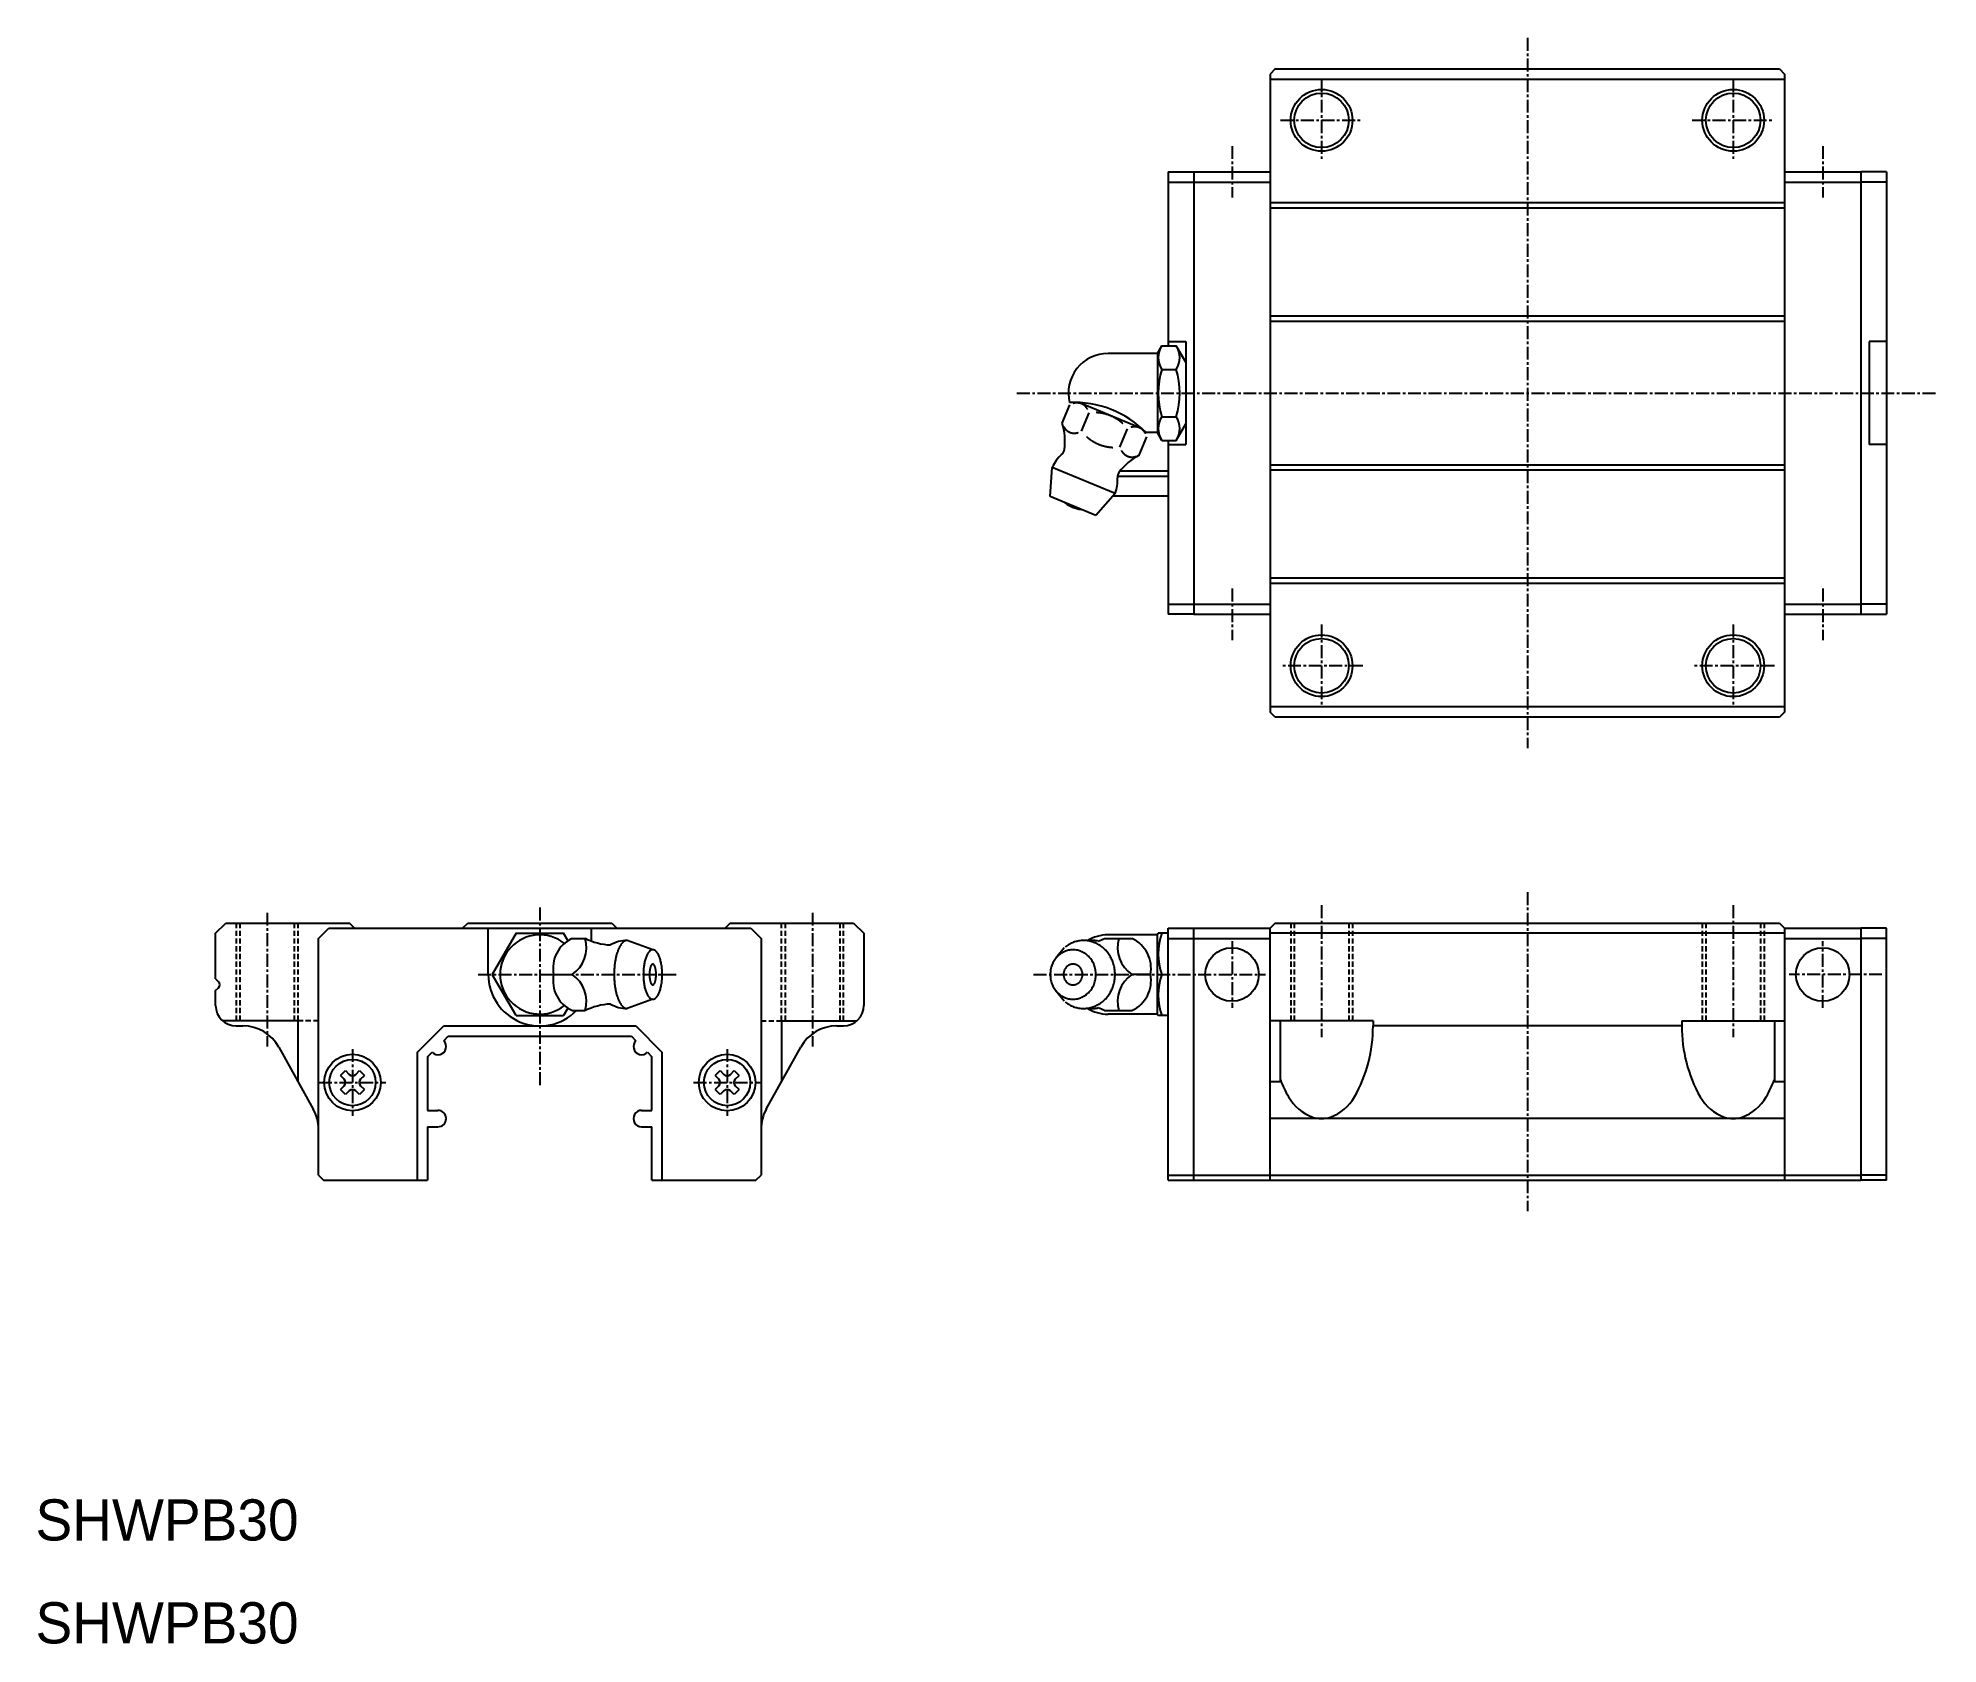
# Model space of a CAD drawing. Extents: x 10 to 195, y 10 to 166.
import ezdxf

# ---------------------------------------------------------------- set-up
doc = ezdxf.new("R2010")
doc.units = 0
doc.linetypes.add('CENTER', pattern=[2, 1.25, -0.25, 0.25, -0.25])
doc.linetypes.add('DASHED', pattern=[0.75, 0.5, -0.25])
doc.layers.get('0').update_dxf_attribs({"linetype": 'CONTINUOUS'})
doc.layers.add('CENTER', color=1, linetype='CENTER')

msp = doc.modelspace()

# ---------------------------------------------------------------- texts
at = {"color": 7, "linetype": 'CONTINUOUS'}
for p in [(10, 20), (10, 10)]:
    msp.add_text('SHWPB30', height=4, dxfattribs=at).set_placement(p)

# ---------------------------------------------------------------- linework, layer by layer
at = {"color": 7, "linetype": 'CONTINUOUS'}
for p, q in [((130.46666, 162.99989), (129.96666, 162.49989)), ((129.96666, 162.49989), (129.96666, 100.49992)), ((130.46666, 162.99989), (179.46668, 162.99989)), ((179.46668, 162.99989), (179.96668, 162.49989)), ((179.96668, 162.49989), (179.96668, 100.49992)), ((129.96666, 161.9999), (179.96668, 161.9999)), ((120.06667, 152.99992), (120.06667, 136.09991)), ((120.06667, 152.99992), (122.56667, 152.99992)), ((120.06667, 151.99992), (122.56667, 151.99992)), ((122.56667, 152.99992), (122.56667, 109.99992)), ((122.56667, 152.99992), (129.96666, 152.99992)), ((122.56667, 151.99992), (129.96666, 151.99992)), ((179.96666, 152.99993), (187.36665, 152.99993)), ((179.96666, 151.99993), (187.36665, 151.99993)), ((189.86665, 152.99993), (187.36665, 152.99993)), ((187.36665, 152.99992), (187.36665, 109.99992)), ((189.86665, 151.99993), (187.36665, 151.99993)), ((189.86665, 152.99993), (189.86665, 109.99993)), ((129.96666, 149.99992), (179.96668, 149.99992)), ((129.96666, 149.49992), (179.96668, 149.49992)), ((129.96666, 138.99992), (179.96668, 138.99992)), ((129.96666, 138.49992), (179.96668, 138.49992)), ((119.00987, 135.34991), (114.21875, 135.34991)), ((119.00989, 135.34991), (119.4429, 136.09991)), ((119.00989, 135.34991), (119.00989, 127.6499)), ((119.4429, 136.09991), (120.84289, 136.09991)), ((120.06667, 136.49992), (121.76665, 136.49992)), ((121.76665, 134.49991), (120.84289, 136.09992)), ((121.76665, 136.49992), (121.76665, 126.49992)), ((188.16666, 136.49993), (188.16666, 126.49993)), ((189.86665, 136.49993), (188.16666, 136.49993)), ((119.44291, 133.79991), (120.84288, 133.79991)), ((109.76613, 128.56215), (110.51002, 130.35804)), ((117.53707, 128.01892), (111.37055, 130.57318)), ((111.63699, 127.78722), (112.38087, 129.58311)), ((115.3787, 126.23735), (116.12258, 128.03324)), ((119.00987, 127.64992), (117.91363, 127.64992)), ((119.4429, 126.8999), (119.00989, 127.64991)), ((119.4429, 129.19992), (120.84289, 129.19992)), ((120.84289, 126.8999), (121.76665, 128.49991)), ((117.24955, 125.46242), (117.99344, 127.2583)), ((119.44289, 126.89992), (120.8429, 126.89992)), ((120.06667, 126.89992), (120.06667, 109.99992)), ((120.06667, 126.49992), (121.76665, 126.49992)), ((189.86665, 126.49993), (188.16666, 126.49993)), ((108.60101, 121.43764), (108.80276, 124.27652)), ((114.90036, 121.75081), (108.80276, 124.27652)), ((115.38823, 123.93255), (120.06667, 123.93255)), ((179.96668, 124.49989), (129.96666, 124.49989)), ((179.96668, 123.99989), (129.96666, 123.99989)), ((115.14412, 123.43255), (120.06667, 123.43255)), ((113.03562, 119.60075), (108.60101, 121.43763)), ((114.90036, 121.75081), (113.03563, 119.60076)), ((114.68277, 121.49993), (120.06667, 121.49993)), ((179.96668, 113.49989), (129.96666, 113.49989)), ((179.96668, 112.99989), (129.96666, 112.99989)), ((120.06667, 110.99992), (122.56667, 110.99992)), ((122.56667, 110.99992), (129.96666, 110.99992)), ((179.96666, 110.99993), (187.36665, 110.99993)), ((189.86665, 110.99993), (187.36665, 110.99993)), ((122.56667, 109.99992), (120.06667, 109.99992)), ((122.56667, 109.99992), (129.96666, 109.99992)), ((179.96666, 109.99993), (187.36665, 109.99993)), ((187.36665, 109.99993), (189.86665, 109.99993)), ((179.96668, 100.9999), (129.96666, 100.9999)), ((130.46666, 99.99992), (129.96666, 100.49992)), ((179.46668, 99.99992), (130.46666, 99.99992)), ((179.96668, 100.49992), (179.46668, 99.99992)), ((27.50003, 78.99999), (28.50003, 79.99999)), ((28.49999, 80), (40.49999, 80)), ((37.50015, 78.49997), (38.50016, 79.49998)), ((38.50019, 79.5), (79.50004, 79.5)), ((41.00001, 79.5), (40.50002, 79.99999)), ((51.50008, 79.50001), (52.00003, 80)), ((52.00004, 80), (65.99998, 80)), ((53.99999, 75), (53.99999, 79.5)), ((63.99999, 79.5), (63.99999, 78.25488)), ((65.99998, 80), (66.49996, 79.49999)), ((66, 79.99999), (65.99999, 79.99999)), ((77.5, 80), (77, 79.50001)), ((77.49999, 80), (89.49999, 80)), ((79.50005, 79.49999), (80.50006, 78.49997)), ((89.49999, 79.99999), (90.49999, 78.99999)), ((120.06669, 54.99992), (120.06669, 79.49992)), ((120.06669, 79.49992), (122.56669, 79.49992)), ((122.56669, 54.99992), (122.56669, 79.49992)), ((122.56669, 79.49992), (129.9667, 79.49992)), ((130.46638, 79.99992), (129.96643, 79.49996)), ((129.96666, 54.99992), (129.96666, 79.49992)), ((130.46638, 79.99992), (179.46642, 79.99992)), ((179.46639, 79.9999), (179.9664, 79.49988)), ((179.96665, 79.49992), (179.96665, 54.99992)), ((179.9667, 79.49992), (187.3667, 79.49992)), ((187.3667, 79.49992), (187.3667, 54.99992)), ((189.8667, 79.49992), (187.3667, 79.49992)), ((189.8667, 54.99992), (189.8667, 79.49992)), ((27.49999, 74.56572), (27.49999, 79)), ((37.50001, 55.5), (37.50001, 78.49997)), ((56.69056, 78.99997), (54.38115, 74.99995)), ((56.69057, 78.99997), (58.99999, 78.99997)), ((58.99999, 78.99997), (61.30941, 78.99997)), ((61.71973, 78.28929), (61.30942, 78.99997)), ((62.1454, 78.50734), (63.42355, 78.50734)), ((69.98071, 77.39994), (67.48624, 78.29994)), ((80.50001, 78.49997), (80.50001, 55.49999)), ((90.49999, 79), (90.49999, 72)), ((109.94832, 77.57793), (109.14268, 76.5717)), ((113.86557, 78.50732), (116.55002, 78.50732)), ((119.00987, 78.84991), (114.21455, 78.84991)), ((119.00987, 78.84992), (119.09647, 78.99992)), ((119.00987, 71.14992), (119.00987, 78.84992)), ((120.06669, 78.99992), (119.09647, 78.99992)), ((120.06638, 78.49992), (122.56638, 78.49992)), ((122.56669, 78.49992), (129.9667, 78.49992)), ((179.96665, 78.99992), (129.96666, 78.99992)), ((179.9667, 78.49992), (187.3667, 78.49992)), ((189.8667, 78.49992), (187.3667, 78.49992)), ((27.50002, 74.56568), (27.78286, 74.28284)), ((56.69056, 70.99995), (54.38115, 74.99996)), ((60.34952, 74.99994), (62.1454, 74.99994)), ((118.33803, 74.99992), (116.54218, 74.99992)), ((119.44289, 74.99992), (120.06669, 74.99992)), ((27.49999, 72), (27.49999, 73.43429)), ((27.50002, 73.43432), (27.78287, 73.71716)), ((69.98071, 72.59994), (67.48624, 71.69994)), ((109.94832, 72.42191), (109.14268, 73.42814)), ((35.49999, 70.50003), (28.17712, 70.49999)), ((35.49999, 70.5003), (35.49999, 64.60002)), ((56.69057, 70.99994), (58.99999, 70.99994)), ((58.99999, 70.99994), (61.30941, 70.99994)), ((61.7324, 71.73258), (61.30942, 70.99994)), ((62.1454, 71.49254), (63.42355, 71.49254)), ((82.49999, 70.50003), (82.49999, 64.60002)), ((82.49999, 70.50003), (89.8229, 70.50003)), ((113.86557, 71.49252), (116.55002, 71.49252)), ((119.00987, 71.14991), (114.21875, 71.14991)), ((119.09647, 70.99993), (119.00987, 71.14993)), ((120.06669, 70.99992), (119.09647, 70.99992)), ((139.96657, 70.49992), (129.96657, 70.49992)), ((130.96655, 64.59991), (130.96655, 70.49992)), ((139.96657, 70.49992), (139.96657, 69.99991)), ((169.96657, 70.49992), (179.96657, 70.49992)), ((169.96657, 70.49992), (169.96657, 69.99991)), ((178.96658, 70.49992), (178.96658, 64.59991)), ((29.49999, 70), (30.1464, 70)), ((47.10001, 67.41999), (49.68001, 69.99999)), ((49.66281, 68.56857), (50.09424, 69)), ((49.68001, 70), (68.31997, 70)), ((50.09423, 69), (67.90576, 69)), ((67.90575, 69.00003), (68.33718, 68.5686)), ((68.31998, 70.00002), (70.89998, 67.42002)), ((87.85358, 70), (88.49999, 70)), ((169.96658, 69.99992), (139.96657, 69.99992)), ((33.64304, 67.94254), (36.99663, 61.90608)), ((47.09999, 67.42001), (47.09999, 55)), ((48.09999, 67.00578), (48.09999, 61.80001)), ((48.10001, 67.00578), (48.53146, 67.43722)), ((69.46853, 67.43725), (69.89998, 67.00581)), ((69.89998, 61.80001), (69.89998, 67.00578)), ((70.89998, 55), (70.89998, 67.42001)), ((81.00336, 61.9061), (84.35696, 67.94258)), ((39.63722, 65.18535), (40.11467, 65.66281)), ((39.63722, 65.18536), (40.00437, 64.81821)), ((40.11467, 65.6628), (40.48182, 65.29566)), ((41.11821, 65.29565), (41.48537, 65.66281)), ((41.48536, 65.6628), (41.96281, 65.18536)), ((41.59566, 64.81821), (41.96281, 65.18536)), ((76.0372, 65.18535), (76.51466, 65.66281)), ((76.03721, 65.18536), (76.40436, 64.8182)), ((76.51465, 65.66281), (76.88181, 65.29565)), ((77.5182, 65.29566), (77.88535, 65.66281)), ((77.88535, 65.66281), (78.3628, 65.18535)), ((77.99566, 64.81821), (78.36281, 65.18535)), ((40.11466, 63.33721), (39.63721, 63.81466)), ((40.00437, 64.18181), (39.63722, 63.81466)), ((40.48181, 63.70436), (40.11466, 63.33721)), ((41.48537, 63.33721), (41.11821, 63.70436)), ((41.96282, 63.81466), (41.48537, 63.33721)), ((41.96282, 63.81466), (41.59566, 64.18181)), ((76.40436, 64.18181), (76.0372, 63.81466)), ((76.51466, 63.33721), (76.03721, 63.81466)), ((76.88181, 63.70436), (76.51466, 63.3372)), ((77.88536, 63.33721), (77.51821, 63.70436)), ((78.36281, 63.81466), (77.88535, 63.3372)), ((78.3628, 63.81466), (77.99565, 64.18181)), ((129.96663, 64.59991), (130.96655, 64.59991)), ((178.96658, 64.59991), (179.96651, 64.59991)), ((48.09999, 61.80001), (49.09999, 61.80001)), ((68.89998, 61.80001), (69.89998, 61.80001)), ((179.96665, 60.99997), (129.96666, 60.99997)), ((48.09999, 60.2), (48.09999, 55)), ((48.09999, 60.2), (49.09999, 60.2)), ((68.89998, 60.2), (69.89998, 60.2)), ((69.89998, 55), (69.89998, 60.2)), ((37.50002, 55.50002), (38.00002, 55.00001)), ((80.00002, 55), (80.50002, 55.49998)), ((120.06669, 55.49992), (122.56669, 55.49992)), ((122.56669, 55.49992), (129.96666, 55.49992)), ((129.96666, 55.49992), (179.96665, 55.49992)), ((179.96665, 55.49992), (187.3667, 55.49992)), ((189.8667, 55.49992), (187.3667, 55.49992)), ((38.00002, 55), (48.09999, 55)), ((69.89998, 55), (80.00001, 55)), ((120.06669, 54.99992), (122.56669, 54.99992)), ((122.56669, 54.99992), (129.96666, 54.99992)), ((129.96666, 54.99992), (179.96665, 54.99992)), ((179.96665, 54.99992), (187.3667, 54.99992)), ((189.8667, 54.99992), (187.3667, 54.99992))]:
    msp.add_line(p, q, dxfattribs=at)
at = {"color": 3, "linetype": 'DASHED'}
for p, q in [((29.49999, 80.00003), (29.49999, 70.50034)), ((29.84999, 80), (29.84999, 70.5)), ((35.14999, 80), (35.14999, 70.50003)), ((35.49999, 80.00003), (35.49999, 70.5003)), ((82.49999, 70.50003), (82.49999, 80)), ((82.84999, 80), (82.84999, 70.50003)), ((88.14999, 80), (88.14999, 70.50003)), ((88.49999, 70.50003), (88.49999, 80)), ((131.9667, 79.99994), (131.9667, 70.49992)), ((132.3167, 79.99992), (132.3167, 70.49992)), ((137.6167, 79.99992), (137.6167, 70.49992)), ((137.9667, 79.99994), (137.9667, 70.49992)), ((171.9667, 79.99994), (171.9667, 70.49992)), ((172.3167, 79.99992), (172.3167, 70.49992)), ((177.6167, 79.99992), (177.6167, 70.49992)), ((177.9667, 79.99994), (177.9667, 70.49992)), ((37.49997, 70.50003), (35.49999, 70.50003)), ((80.50001, 70.50003), (82.49999, 70.50003))]:
    msp.add_line(p, q, dxfattribs=at)
at = {"color": 7, "linetype": 'CONTINUOUS'}
for points in [[(112.243, 129.906, 0), (112.236, 129.918, 0), (112.229, 129.93, 0), (112.222, 129.942, 0), (112.215, 129.954, 0), (112.208, 129.966, 0), (112.2, 129.977, 0), (112.193, 129.989, 0), (112.186, 130, 0), (112.178, 130.012, 0), (112.17, 130.023, 0), (112.163, 130.034, 0), (112.155, 130.045, 0), (112.147, 130.056, 0), (112.139, 130.067, 0), (112.131, 130.077, 0), (112.123, 130.088, 0), (112.115, 130.098, 0), (112.106, 130.109, 0), (112.098, 130.119, 0), (112.09, 130.129, 0), (112.081, 130.139, 0), (112.073, 130.149, 0), (112.064, 130.159, 0), (112.055, 130.169, 0), (112.046, 130.178, 0), (112.037, 130.188, 0), (112.028, 130.197, 0), (112.019, 130.206, 0), (112.01, 130.215, 0), (112.001, 130.224, 0), (111.992, 130.233, 0), (111.982, 130.242, 0), (111.973, 130.251, 0), (111.963, 130.259, 0), (111.954, 130.268, 0), (111.944, 130.276, 0), (111.935, 130.284, 0), (111.925, 130.292, 0), (111.915, 130.3, 0), (111.905, 130.308, 0), (111.895, 130.316, 0), (111.885, 130.323, 0), (111.875, 130.331, 0), (111.865, 130.338, 0), (111.854, 130.345, 0), (111.844, 130.352, 0), (111.834, 130.359, 0), (111.823, 130.366, 0), (111.813, 130.373, 0), (111.802, 130.38, 0), (111.791, 130.386, 0), (111.781, 130.392, 0), (111.77, 130.399, 0), (111.759, 130.405, 0), (111.748, 130.411, 0), (111.737, 130.416, 0), (111.726, 130.422, 0), (111.715, 130.428, 0), (111.704, 130.433, 0), (111.693, 130.438, 0), (111.682, 130.444, 0), (111.67, 130.449, 0), (111.659, 130.454, 0), (111.648, 130.458, 0), (111.636, 130.463, 0), (111.625, 130.468, 0), (111.613, 130.472, 0), (111.601, 130.476, 0), (111.59, 130.48, 0), (111.578, 130.485, 0), (111.566, 130.488, 0), (111.554, 130.492, 0), (111.543, 130.496, 0), (111.531, 130.499, 0), (111.519, 130.503, 0), (111.507, 130.506, 0), (111.495, 130.509, 0), (111.482, 130.512, 0), (111.47, 130.515, 0), (111.458, 130.517, 0), (111.446, 130.52, 0), (111.434, 130.522, 0), (111.421, 130.525, 0), (111.409, 130.527, 0), (111.397, 130.529, 0), (111.384, 130.531, 0), (111.372, 130.533, 0), (111.359, 130.534, 0), (111.347, 130.536, 0), (111.334, 130.537, 0), (111.321, 130.538, 0), (111.309, 130.539, 0), (111.296, 130.54, 0), (111.283, 130.541, 0), (111.271, 130.542, 0), (111.258, 130.542, 0), (111.245, 130.543, 0), (111.232, 130.543, 0), (111.219, 130.543, 0), (111.206, 130.543, 0), (111.193, 130.543, 0), (111.18, 130.543, 0), (111.167, 130.542, 0), (111.154, 130.542, 0), (111.141, 130.541, 0), (111.128, 130.54, 0), (111.115, 130.539, 0), (111.102, 130.538, 0), (111.089, 130.537, 0), (111.076, 130.536, 0), (111.063, 130.534, 0), (111.049, 130.533, 0), (111.036, 130.531, 0), (111.023, 130.529, 0), (111.01, 130.527, 0), (110.996, 130.525, 0), (110.983, 130.523, 0), (110.97, 130.52, 0), (110.956, 130.518, 0), (110.943, 130.515, 0), (110.93, 130.512, 0), (110.916, 130.509, 0), (110.903, 130.506, 0), (110.89, 130.503, 0), (110.876, 130.499, 0), (110.863, 130.496, 0), (110.849, 130.492, 0), (110.836, 130.489, 0)], [(115.648, 128.534, 0), (115.631, 128.55, 0), (115.614, 128.565, 0), (115.597, 128.58, 0), (115.58, 128.595, 0), (115.563, 128.61, 0), (115.546, 128.624, 0), (115.529, 128.639, 0), (115.512, 128.653, 0), (115.494, 128.668, 0), (115.477, 128.682, 0), (115.459, 128.696, 0), (115.442, 128.71, 0), (115.424, 128.724, 0), (115.407, 128.738, 0), (115.389, 128.752, 0), (115.371, 128.766, 0), (115.353, 128.779, 0), (115.335, 128.793, 0), (115.317, 128.806, 0), (115.299, 128.819, 0), (115.281, 128.832, 0), (115.263, 128.846, 0), (115.245, 128.858, 0), (115.227, 128.871, 0), (115.209, 128.884, 0), (115.19, 128.897, 0), (115.172, 128.909, 0), (115.153, 128.922, 0), (115.135, 128.934, 0), (115.116, 128.946, 0), (115.098, 128.958, 0), (115.079, 128.97, 0), (115.06, 128.982, 0), (115.041, 128.994, 0), (115.023, 129.005, 0), (115.004, 129.017, 0), (114.985, 129.028, 0), (114.966, 129.04, 0), (114.947, 129.051, 0), (114.928, 129.062, 0), (114.908, 129.073, 0), (114.889, 129.084, 0), (114.87, 129.095, 0), (114.851, 129.106, 0), (114.831, 129.116, 0), (114.812, 129.127, 0), (114.792, 129.137, 0), (114.773, 129.147, 0), (114.753, 129.157, 0), (114.734, 129.167, 0), (114.714, 129.177, 0), (114.694, 129.187, 0), (114.674, 129.197, 0), (114.655, 129.206, 0), (114.635, 129.216, 0), (114.615, 129.225, 0), (114.595, 129.234, 0), (114.575, 129.244, 0), (114.555, 129.253, 0), (114.535, 129.261, 0), (114.515, 129.27, 0), (114.494, 129.279, 0), (114.474, 129.288, 0), (114.454, 129.296, 0), (114.433, 129.304, 0), (114.413, 129.313, 0), (114.393, 129.321, 0), (114.372, 129.329, 0), (114.352, 129.337, 0), (114.331, 129.345, 0), (114.31, 129.352, 0), (114.29, 129.36, 0), (114.269, 129.367, 0), (114.248, 129.375, 0), (114.228, 129.382, 0), (114.207, 129.389, 0), (114.186, 129.396, 0), (114.165, 129.403, 0), (114.144, 129.41, 0), (114.123, 129.416, 0), (114.102, 129.423, 0), (114.081, 129.429, 0), (114.06, 129.436, 0), (114.038, 129.442, 0), (114.017, 129.448, 0), (113.996, 129.454, 0), (113.975, 129.46, 0), (113.953, 129.466, 0), (113.932, 129.471, 0), (113.911, 129.477, 0), (113.889, 129.482, 0), (113.868, 129.488, 0), (113.846, 129.493, 0), (113.825, 129.498, 0), (113.803, 129.503, 0), (113.781, 129.508, 0), (113.76, 129.512, 0), (113.738, 129.517, 0), (113.716, 129.521, 0), (113.694, 129.526, 0), (113.673, 129.53, 0), (113.651, 129.534, 0), (113.629, 129.538, 0), (113.607, 129.542, 0), (113.585, 129.546, 0), (113.563, 129.55, 0), (113.541, 129.553, 0), (113.519, 129.557, 0), (113.497, 129.56, 0), (113.475, 129.563, 0), (113.452, 129.567, 0), (113.43, 129.57, 0), (113.408, 129.572, 0), (113.386, 129.575, 0), (113.363, 129.578, 0), (113.341, 129.58, 0), (113.319, 129.583, 0), (113.296, 129.585, 0), (113.274, 129.587, 0), (113.251, 129.59, 0), (113.229, 129.591, 0), (113.206, 129.593, 0), (113.184, 129.595, 0), (113.161, 129.597, 0), (113.139, 129.598, 0), (113.116, 129.6, 0), (113.093, 129.601, 0), (113.071, 129.602, 0)], [(109.904, 128.239, 0), (109.911, 128.227, 0), (109.918, 128.215, 0), (109.925, 128.203, 0), (109.932, 128.191, 0), (109.939, 128.18, 0), (109.947, 128.168, 0), (109.954, 128.156, 0), (109.961, 128.145, 0), (109.969, 128.134, 0), (109.977, 128.122, 0), (109.984, 128.111, 0), (109.992, 128.1, 0), (110, 128.089, 0), (110.008, 128.079, 0), (110.016, 128.068, 0), (110.024, 128.057, 0), (110.032, 128.047, 0), (110.041, 128.036, 0), (110.049, 128.026, 0), (110.057, 128.016, 0), (110.066, 128.006, 0), (110.074, 127.996, 0), (110.083, 127.986, 0), (110.092, 127.977, 0), (110.101, 127.967, 0), (110.11, 127.958, 0), (110.119, 127.948, 0), (110.128, 127.939, 0), (110.137, 127.93, 0), (110.146, 127.921, 0), (110.155, 127.912, 0), (110.165, 127.903, 0), (110.174, 127.894, 0), (110.184, 127.886, 0), (110.193, 127.878, 0), (110.203, 127.869, 0), (110.213, 127.861, 0), (110.222, 127.853, 0), (110.232, 127.845, 0), (110.242, 127.837, 0), (110.252, 127.829, 0), (110.262, 127.822, 0), (110.272, 127.814, 0), (110.282, 127.807, 0), (110.293, 127.8, 0), (110.303, 127.793, 0), (110.313, 127.786, 0), (110.324, 127.779, 0), (110.334, 127.772, 0), (110.345, 127.766, 0), (110.356, 127.759, 0), (110.366, 127.753, 0), (110.377, 127.747, 0), (110.388, 127.741, 0), (110.399, 127.735, 0), (110.41, 127.729, 0), (110.421, 127.723, 0), (110.432, 127.718, 0), (110.443, 127.712, 0), (110.454, 127.707, 0), (110.465, 127.702, 0), (110.477, 127.697, 0), (110.488, 127.692, 0), (110.499, 127.687, 0), (110.511, 127.682, 0), (110.522, 127.678, 0), (110.534, 127.673, 0), (110.546, 127.669, 0), (110.557, 127.665, 0), (110.569, 127.661, 0), (110.581, 127.657, 0), (110.593, 127.653, 0), (110.604, 127.649, 0), (110.616, 127.646, 0), (110.628, 127.643, 0), (110.64, 127.639, 0), (110.652, 127.636, 0), (110.665, 127.633, 0), (110.677, 127.631, 0), (110.689, 127.628, 0), (110.701, 127.625, 0), (110.713, 127.623, 0), (110.726, 127.621, 0), (110.738, 127.618, 0), (110.75, 127.616, 0), (110.763, 127.615, 0), (110.775, 127.613, 0), (110.788, 127.611, 0), (110.8, 127.61, 0), (110.813, 127.608, 0), (110.826, 127.607, 0), (110.838, 127.606, 0), (110.851, 127.605, 0), (110.864, 127.604, 0), (110.876, 127.604, 0), (110.889, 127.603, 0), (110.902, 127.603, 0), (110.915, 127.602, 0), (110.928, 127.602, 0), (110.941, 127.602, 0), (110.954, 127.602, 0), (110.967, 127.603, 0), (110.98, 127.603, 0), (110.993, 127.604, 0), (111.006, 127.604, 0), (111.019, 127.605, 0), (111.032, 127.606, 0), (111.045, 127.607, 0), (111.058, 127.608, 0), (111.071, 127.61, 0), (111.084, 127.611, 0), (111.098, 127.613, 0), (111.111, 127.614, 0), (111.124, 127.616, 0), (111.137, 127.618, 0), (111.151, 127.62, 0), (111.164, 127.623, 0), (111.177, 127.625, 0), (111.191, 127.628, 0), (111.204, 127.63, 0), (111.217, 127.633, 0), (111.231, 127.636, 0), (111.244, 127.639, 0), (111.257, 127.642, 0), (111.271, 127.646, 0), (111.284, 127.649, 0), (111.298, 127.653, 0), (111.311, 127.657, 0)], [(117.855, 127.581, 0), (117.848, 127.593, 0), (117.841, 127.605, 0), (117.834, 127.617, 0), (117.827, 127.629, 0), (117.82, 127.641, 0), (117.813, 127.653, 0), (117.806, 127.664, 0), (117.798, 127.675, 0), (117.791, 127.687, 0), (117.783, 127.698, 0), (117.775, 127.709, 0), (117.767, 127.72, 0), (117.76, 127.731, 0), (117.752, 127.742, 0), (117.744, 127.753, 0), (117.735, 127.763, 0), (117.727, 127.774, 0), (117.719, 127.784, 0), (117.711, 127.794, 0), (117.702, 127.804, 0), (117.694, 127.814, 0), (117.685, 127.824, 0), (117.676, 127.834, 0), (117.668, 127.844, 0), (117.659, 127.853, 0), (117.65, 127.863, 0), (117.641, 127.872, 0), (117.632, 127.882, 0), (117.623, 127.891, 0), (117.614, 127.9, 0), (117.604, 127.909, 0), (117.595, 127.917, 0), (117.585, 127.926, 0), (117.576, 127.935, 0), (117.566, 127.943, 0), (117.557, 127.951, 0), (117.547, 127.959, 0), (117.537, 127.967, 0), (117.527, 127.975, 0), (117.518, 127.983, 0), (117.508, 127.991, 0), (117.497, 127.999, 0), (117.487, 128.006, 0), (117.477, 128.013, 0), (117.467, 128.021, 0), (117.457, 128.028, 0), (117.446, 128.035, 0), (117.436, 128.041, 0), (117.425, 128.048, 0), (117.415, 128.055, 0), (117.404, 128.061, 0), (117.393, 128.068, 0), (117.382, 128.074, 0), (117.372, 128.08, 0), (117.361, 128.086, 0), (117.35, 128.092, 0), (117.339, 128.097, 0), (117.328, 128.103, 0), (117.317, 128.108, 0), (117.305, 128.114, 0), (117.294, 128.119, 0), (117.283, 128.124, 0), (117.271, 128.129, 0), (117.26, 128.134, 0), (117.249, 128.138, 0), (117.237, 128.143, 0), (117.226, 128.147, 0), (117.214, 128.152, 0), (117.202, 128.156, 0), (117.191, 128.16, 0), (117.179, 128.164, 0), (117.167, 128.167, 0), (117.155, 128.171, 0), (117.143, 128.174, 0), (117.131, 128.178, 0), (117.119, 128.181, 0), (117.107, 128.184, 0), (117.095, 128.187, 0), (117.083, 128.19, 0), (117.071, 128.193, 0), (117.058, 128.195, 0), (117.046, 128.198, 0), (117.034, 128.2, 0), (117.022, 128.202, 0), (117.009, 128.204, 0), (116.997, 128.206, 0), (116.984, 128.208, 0), (116.972, 128.209, 0), (116.959, 128.211, 0), (116.947, 128.212, 0), (116.934, 128.213, 0), (116.921, 128.214, 0), (116.909, 128.215, 0), (116.896, 128.216, 0), (116.883, 128.217, 0), (116.87, 128.217, 0), (116.858, 128.218, 0), (116.845, 128.218, 0), (116.832, 128.218, 0), (116.819, 128.218, 0), (116.806, 128.218, 0), (116.793, 128.218, 0), (116.78, 128.217, 0), (116.767, 128.217, 0), (116.754, 128.216, 0), (116.741, 128.215, 0), (116.728, 128.215, 0), (116.715, 128.213, 0), (116.702, 128.212, 0), (116.688, 128.211, 0), (116.675, 128.209, 0), (116.662, 128.208, 0), (116.649, 128.206, 0), (116.636, 128.204, 0), (116.622, 128.202, 0), (116.609, 128.2, 0), (116.596, 128.198, 0), (116.582, 128.195, 0), (116.569, 128.193, 0), (116.556, 128.19, 0), (116.542, 128.187, 0), (116.529, 128.184, 0), (116.516, 128.181, 0), (116.502, 128.178, 0), (116.489, 128.175, 0), (116.475, 128.171, 0), (116.462, 128.168, 0), (116.449, 128.164, 0)], [(112.111, 127.286, 0), (112.128, 127.271, 0), (112.145, 127.256, 0), (112.162, 127.241, 0), (112.179, 127.226, 0), (112.196, 127.211, 0), (112.214, 127.196, 0), (112.231, 127.182, 0), (112.248, 127.167, 0), (112.265, 127.153, 0), (112.283, 127.138, 0), (112.3, 127.124, 0), (112.318, 127.11, 0), (112.335, 127.096, 0), (112.353, 127.082, 0), (112.371, 127.068, 0), (112.389, 127.055, 0), (112.406, 127.041, 0), (112.424, 127.028, 0), (112.442, 127.014, 0), (112.46, 127.001, 0), (112.478, 126.988, 0), (112.496, 126.975, 0), (112.515, 126.962, 0), (112.533, 126.949, 0), (112.551, 126.936, 0), (112.569, 126.924, 0), (112.588, 126.911, 0), (112.606, 126.899, 0), (112.625, 126.887, 0), (112.643, 126.874, 0), (112.662, 126.862, 0), (112.681, 126.85, 0), (112.699, 126.838, 0), (112.718, 126.827, 0), (112.737, 126.815, 0), (112.756, 126.803, 0), (112.775, 126.792, 0), (112.794, 126.781, 0), (112.813, 126.769, 0), (112.832, 126.758, 0), (112.851, 126.747, 0), (112.87, 126.736, 0), (112.89, 126.726, 0), (112.909, 126.715, 0), (112.928, 126.704, 0), (112.948, 126.694, 0), (112.967, 126.684, 0), (112.987, 126.673, 0), (113.006, 126.663, 0), (113.026, 126.653, 0), (113.046, 126.643, 0), (113.065, 126.633, 0), (113.085, 126.624, 0), (113.105, 126.614, 0), (113.125, 126.605, 0), (113.145, 126.595, 0), (113.165, 126.586, 0), (113.185, 126.577, 0), (113.205, 126.568, 0), (113.225, 126.559, 0), (113.245, 126.55, 0), (113.265, 126.541, 0), (113.285, 126.533, 0), (113.306, 126.524, 0), (113.326, 126.516, 0), (113.346, 126.508, 0), (113.367, 126.5, 0), (113.387, 126.492, 0), (113.408, 126.484, 0), (113.429, 126.476, 0), (113.449, 126.468, 0), (113.47, 126.461, 0), (113.49, 126.453, 0), (113.511, 126.446, 0), (113.532, 126.439, 0), (113.553, 126.431, 0), (113.574, 126.424, 0), (113.595, 126.418, 0), (113.616, 126.411, 0), (113.637, 126.404, 0), (113.658, 126.398, 0), (113.679, 126.391, 0), (113.7, 126.385, 0), (113.721, 126.379, 0), (113.742, 126.372, 0), (113.764, 126.366, 0), (113.785, 126.361, 0), (113.806, 126.355, 0), (113.828, 126.349, 0), (113.849, 126.344, 0), (113.87, 126.338, 0), (113.892, 126.333, 0), (113.913, 126.328, 0), (113.935, 126.323, 0), (113.957, 126.318, 0), (113.978, 126.313, 0), (114, 126.308, 0), (114.022, 126.303, 0), (114.043, 126.299, 0), (114.065, 126.295, 0), (114.087, 126.29, 0), (114.109, 126.286, 0), (114.131, 126.282, 0), (114.153, 126.278, 0), (114.175, 126.274, 0), (114.197, 126.271, 0), (114.219, 126.267, 0), (114.241, 126.264, 0), (114.263, 126.26, 0), (114.285, 126.257, 0), (114.307, 126.254, 0), (114.329, 126.251, 0), (114.352, 126.248, 0), (114.374, 126.245, 0), (114.396, 126.243, 0), (114.418, 126.24, 0), (114.441, 126.238, 0), (114.463, 126.235, 0), (114.486, 126.233, 0), (114.508, 126.231, 0), (114.531, 126.229, 0), (114.553, 126.227, 0), (114.576, 126.225, 0), (114.598, 126.224, 0), (114.621, 126.222, 0), (114.643, 126.221, 0), (114.666, 126.22, 0), (114.689, 126.218, 0)], [(115.517, 125.914, 0), (115.524, 125.902, 0), (115.531, 125.89, 0), (115.538, 125.878, 0), (115.545, 125.867, 0), (115.552, 125.855, 0), (115.559, 125.843, 0), (115.567, 125.832, 0), (115.574, 125.82, 0), (115.582, 125.809, 0), (115.589, 125.798, 0), (115.597, 125.786, 0), (115.605, 125.775, 0), (115.613, 125.765, 0), (115.621, 125.754, 0), (115.629, 125.743, 0), (115.637, 125.733, 0), (115.645, 125.722, 0), (115.653, 125.712, 0), (115.661, 125.701, 0), (115.67, 125.691, 0), (115.678, 125.681, 0), (115.687, 125.671, 0), (115.696, 125.661, 0), (115.704, 125.652, 0), (115.713, 125.642, 0), (115.722, 125.633, 0), (115.731, 125.623, 0), (115.74, 125.614, 0), (115.749, 125.605, 0), (115.759, 125.596, 0), (115.768, 125.587, 0), (115.777, 125.578, 0), (115.787, 125.57, 0), (115.796, 125.561, 0), (115.806, 125.553, 0), (115.815, 125.544, 0), (115.825, 125.536, 0), (115.835, 125.528, 0), (115.845, 125.52, 0), (115.855, 125.512, 0), (115.865, 125.505, 0), (115.875, 125.497, 0), (115.885, 125.49, 0), (115.895, 125.482, 0), (115.905, 125.475, 0), (115.916, 125.468, 0), (115.926, 125.461, 0), (115.936, 125.454, 0), (115.947, 125.448, 0), (115.958, 125.441, 0), (115.968, 125.434, 0), (115.979, 125.428, 0), (115.99, 125.422, 0), (116.001, 125.416, 0), (116.011, 125.41, 0), (116.022, 125.404, 0), (116.033, 125.398, 0), (116.044, 125.393, 0), (116.056, 125.387, 0), (116.067, 125.382, 0), (116.078, 125.377, 0), (116.089, 125.372, 0), (116.101, 125.367, 0), (116.112, 125.362, 0), (116.124, 125.357, 0), (116.135, 125.353, 0), (116.147, 125.348, 0), (116.158, 125.344, 0), (116.17, 125.34, 0), (116.182, 125.336, 0), (116.193, 125.332, 0), (116.205, 125.328, 0), (116.217, 125.325, 0), (116.229, 125.321, 0), (116.241, 125.318, 0), (116.253, 125.315, 0), (116.265, 125.312, 0), (116.277, 125.309, 0), (116.289, 125.306, 0), (116.301, 125.303, 0), (116.314, 125.3, 0), (116.326, 125.298, 0), (116.338, 125.296, 0), (116.351, 125.294, 0), (116.363, 125.292, 0), (116.375, 125.29, 0), (116.388, 125.288, 0), (116.4, 125.286, 0), (116.413, 125.285, 0), (116.426, 125.283, 0), (116.438, 125.282, 0), (116.451, 125.281, 0), (116.463, 125.28, 0), (116.476, 125.279, 0), (116.489, 125.279, 0), (116.502, 125.278, 0), (116.515, 125.278, 0), (116.527, 125.278, 0), (116.54, 125.277, 0), (116.553, 125.277, 0), (116.566, 125.278, 0), (116.579, 125.278, 0), (116.592, 125.278, 0), (116.605, 125.279, 0), (116.618, 125.279, 0), (116.631, 125.28, 0), (116.644, 125.281, 0), (116.657, 125.282, 0), (116.671, 125.283, 0), (116.684, 125.285, 0), (116.697, 125.286, 0), (116.71, 125.288, 0), (116.723, 125.29, 0), (116.737, 125.291, 0), (116.75, 125.293, 0), (116.763, 125.296, 0), (116.776, 125.298, 0), (116.79, 125.3, 0), (116.803, 125.303, 0), (116.816, 125.306, 0), (116.83, 125.308, 0), (116.843, 125.311, 0), (116.857, 125.314, 0), (116.87, 125.318, 0), (116.883, 125.321, 0), (116.897, 125.324, 0), (116.91, 125.328, 0), (116.924, 125.332, 0)], [(67.4862, 78.2999, 0), (67.4552, 78.2989, 0), (67.4243, 78.296, 0), (67.3933, 78.291, 0), (67.3625, 78.284, 0), (67.3317, 78.2751, 0), (67.3009, 78.2642, 0), (67.2703, 78.2514, 0), (67.2399, 78.2365, 0), (67.2095, 78.2198, 0), (67.1794, 78.201, 0), (67.1494, 78.1804, 0), (67.1197, 78.1578, 0), (67.0901, 78.1334, 0), (67.0608, 78.107, 0), (67.0317, 78.0788, 0), (67.003, 78.0487, 0), (66.9745, 78.0168, 0), (66.9463, 77.9831, 0), (66.9184, 77.9476, 0), (66.8909, 77.9103, 0), (66.8638, 77.8712, 0), (66.837, 77.8304, 0), (66.8106, 77.788, 0), (66.7846, 77.7438, 0), (66.7591, 77.698, 0), (66.734, 77.6505, 0), (66.7093, 77.6015, 0), (66.6851, 77.5509, 0), (66.6614, 77.4987, 0), (66.6382, 77.4451, 0), (66.6155, 77.39, 0), (66.5933, 77.3334, 0), (66.5716, 77.2754, 0), (66.5505, 77.2161, 0), (66.53, 77.1554, 0), (66.51, 77.0934, 0), (66.4907, 77.0302, 0), (66.4719, 76.9657, 0), (66.4537, 76.9001, 0), (66.4362, 76.8333, 0), (66.4193, 76.7654, 0), (66.4031, 76.6965, 0), (66.3874, 76.6265, 0), (66.3725, 76.5555, 0), (66.3582, 76.4837, 0), (66.3446, 76.4109, 0), (66.3317, 76.3372, 0), (66.3195, 76.2628, 0), (66.308, 76.1876, 0), (66.2972, 76.1117, 0), (66.2871, 76.0351, 0), (66.2778, 75.9579, 0), (66.2691, 75.8801, 0), (66.2612, 75.8018, 0), (66.2541, 75.723, 0), (66.2477, 75.6437, 0), (66.242, 75.5641, 0), (66.2371, 75.4842, 0), (66.2329, 75.4039, 0), (66.2295, 75.3234, 0), (66.2268, 75.2427, 0), (66.2249, 75.1619, 0), (66.2238, 75.0809, 0), (66.2234, 74.9999, 0), (66.2238, 74.919, 0), (66.2249, 74.838, 0), (66.2268, 74.7572, 0), (66.2295, 74.6765, 0), (66.2329, 74.596, 0), (66.2371, 74.5157, 0), (66.242, 74.4358, 0), (66.2477, 74.3561, 0), (66.2541, 74.2769, 0), (66.2612, 74.1981, 0), (66.2691, 74.1198, 0), (66.2778, 74.042, 0), (66.2871, 73.9648, 0), (66.2972, 73.8882, 0), (66.308, 73.8123, 0), (66.3195, 73.7371, 0), (66.3317, 73.6626, 0), (66.3446, 73.589, 0), (66.3582, 73.5162, 0), (66.3725, 73.4443, 0), (66.3874, 73.3734, 0), (66.4031, 73.3034, 0), (66.4193, 73.2344, 0), (66.4362, 73.1666, 0), (66.4537, 73.0998, 0), (66.4719, 73.0341, 0), (66.4907, 72.9697, 0), (66.51, 72.9064, 0), (66.53, 72.8445, 0), (66.5505, 72.7838, 0), (66.5716, 72.7245, 0), (66.5933, 72.6665, 0), (66.6155, 72.6099, 0), (66.6382, 72.5548, 0), (66.6614, 72.5012, 0), (66.6851, 72.449, 0), (66.7093, 72.3984, 0), (66.734, 72.3494, 0), (66.7591, 72.3019, 0), (66.7846, 72.2561, 0), (66.8106, 72.2119, 0), (66.837, 72.1694, 0), (66.8638, 72.1287, 0), (66.8909, 72.0896, 0), (66.9184, 72.0523, 0), (66.9463, 72.0168, 0), (66.9745, 71.983, 0), (67.003, 71.9511, 0), (67.0317, 71.9211, 0), (67.0608, 71.8928, 0), (67.0901, 71.8665, 0), (67.1197, 71.842, 0), (67.1494, 71.8195, 0), (67.1794, 71.7988, 0), (67.2095, 71.7801, 0), (67.2399, 71.7634, 0), (67.2703, 71.7485, 0), (67.3009, 71.7357, 0), (67.3317, 71.7248, 0), (67.3625, 71.7158, 0), (67.3933, 71.7089, 0), (67.4243, 71.7039, 0), (67.4552, 71.7009, 0), (67.4862, 71.6999, 0)], [(110.041, 72.345, 0), (110.126, 72.279, 0), (110.214, 72.2163, 0), (110.304, 72.1568, 0), (110.395, 72.1008, 0), (110.488, 72.0482, 0), (110.583, 71.999, 0), (110.68, 71.9535, 0), (110.777, 71.9116, 0), (110.876, 71.8733, 0), (110.976, 71.8388, 0), (111.078, 71.808, 0), (111.18, 71.781, 0), (111.283, 71.7579, 0), (111.386, 71.7386, 0), (111.49, 71.7232, 0), (111.595, 71.7116, 0), (111.7, 71.704, 0), (111.805, 71.7003, 0), (111.91, 71.7005, 0), (112.015, 71.7047, 0), (112.12, 71.7127, 0), (112.224, 71.7247, 0), (112.329, 71.7406, 0), (112.432, 71.7603, 0), (112.535, 71.7839, 0), (112.637, 71.8113, 0), (112.738, 71.8425, 0), (112.838, 71.8775, 0), (112.937, 71.9161, 0), (113.035, 71.9585, 0), (113.131, 72.0044, 0), (113.225, 72.0539, 0), (113.318, 72.1069, 0), (113.41, 72.1634, 0), (113.499, 72.2232, 0), (113.586, 72.2863, 0), (113.672, 72.3527, 0), (113.755, 72.4222, 0), (113.836, 72.4947, 0), (113.915, 72.5703, 0), (113.991, 72.6487, 0), (114.064, 72.7299, 0), (114.135, 72.8138, 0), (114.204, 72.9003, 0), (114.269, 72.9894, 0), (114.332, 73.0808, 0), (114.391, 73.1745, 0), (114.448, 73.2703, 0), (114.502, 73.3682, 0), (114.552, 73.4681, 0), (114.599, 73.5698, 0), (114.643, 73.6731, 0), (114.684, 73.7781, 0), (114.721, 73.8845, 0), (114.755, 73.9922, 0), (114.785, 74.1011, 0), (114.812, 74.2111, 0), (114.835, 74.3221, 0), (114.855, 74.4338, 0), (114.871, 74.5462, 0), (114.884, 74.6592, 0), (114.893, 74.7725, 0), (114.899, 74.8862, 0), (114.9, 74.9999, 0), (114.899, 75.1137, 0), (114.893, 75.2273, 0), (114.884, 75.3407, 0), (114.871, 75.4536, 0), (114.855, 75.566, 0), (114.835, 75.6778, 0), (114.812, 75.7887, 0), (114.785, 75.8987, 0), (114.755, 76.0076, 0), (114.721, 76.1154, 0), (114.684, 76.2218, 0), (114.643, 76.3267, 0), (114.599, 76.4301, 0), (114.552, 76.5318, 0), (114.502, 76.6316, 0), (114.448, 76.7295, 0), (114.391, 76.8254, 0), (114.332, 76.9191, 0), (114.269, 77.0105, 0), (114.204, 77.0995, 0), (114.135, 77.186, 0), (114.064, 77.2699, 0), (113.991, 77.3512, 0), (113.915, 77.4296, 0), (113.836, 77.5051, 0), (113.755, 77.5777, 0), (113.672, 77.6472, 0), (113.586, 77.7135, 0), (113.499, 77.7766, 0), (113.41, 77.8365, 0), (113.318, 77.8929, 0), (113.225, 77.9459, 0), (113.131, 77.9954, 0), (113.035, 78.0414, 0), (112.937, 78.0837, 0), (112.838, 78.1224, 0), (112.738, 78.1573, 0), (112.637, 78.1885, 0), (112.535, 78.216, 0), (112.432, 78.2395, 0), (112.329, 78.2593, 0), (112.224, 78.2751, 0), (112.12, 78.2871, 0), (112.015, 78.2952, 0), (111.91, 78.2993, 0), (111.805, 78.2995, 0), (111.7, 78.2958, 0), (111.595, 78.2882, 0), (111.49, 78.2767, 0), (111.386, 78.2613, 0), (111.283, 78.242, 0), (111.18, 78.2188, 0), (111.078, 78.1918, 0), (110.976, 78.161, 0), (110.876, 78.1265, 0), (110.777, 78.0883, 0), (110.68, 78.0463, 0), (110.583, 78.0008, 0), (110.488, 77.9517, 0), (110.395, 77.8991, 0), (110.304, 77.843, 0), (110.214, 77.7835, 0), (110.126, 77.7208, 0), (110.041, 77.6548, 0)], [(113.225, 78.2526, 0), (113.218, 78.2539, 0), (113.211, 78.2552, 0), (113.204, 78.2565, 0), (113.197, 78.2577, 0), (113.19, 78.2589, 0), (113.183, 78.2602, 0), (113.176, 78.2613, 0), (113.169, 78.2625, 0), (113.162, 78.2637, 0), (113.155, 78.2648, 0), (113.148, 78.2659, 0), (113.141, 78.267, 0), (113.134, 78.2681, 0), (113.127, 78.2692, 0), (113.119, 78.2702, 0), (113.112, 78.2712, 0), (113.105, 78.2722, 0), (113.098, 78.2732, 0), (113.091, 78.2742, 0), (113.084, 78.2752, 0), (113.077, 78.2761, 0), (113.07, 78.277, 0), (113.063, 78.2779, 0), (113.056, 78.2788, 0), (113.048, 78.2797, 0), (113.041, 78.2805, 0), (113.034, 78.2813, 0), (113.027, 78.2822, 0), (113.02, 78.283, 0), (113.013, 78.2837, 0), (113.006, 78.2845, 0), (112.999, 78.2852, 0), (112.992, 78.2859, 0), (112.984, 78.2866, 0), (112.977, 78.2873, 0), (112.97, 78.288, 0), (112.963, 78.2886, 0), (112.956, 78.2893, 0), (112.949, 78.2899, 0), (112.942, 78.2905, 0), (112.934, 78.2911, 0), (112.927, 78.2916, 0), (112.92, 78.2922, 0), (112.913, 78.2927, 0), (112.906, 78.2932, 0), (112.899, 78.2937, 0), (112.892, 78.2941, 0), (112.885, 78.2946, 0), (112.877, 78.295, 0), (112.87, 78.2954, 0), (112.863, 78.2958, 0), (112.856, 78.2962, 0), (112.849, 78.2966, 0), (112.842, 78.2969, 0), (112.835, 78.2972, 0), (112.827, 78.2975, 0), (112.82, 78.2978, 0), (112.813, 78.2981, 0), (112.806, 78.2983, 0), (112.799, 78.2986, 0), (112.792, 78.2988, 0), (112.784, 78.299, 0), (112.777, 78.2991, 0), (112.77, 78.2993, 0), (112.763, 78.2994, 0), (112.756, 78.2996, 0), (112.749, 78.2997, 0), (112.742, 78.2998, 0), (112.734, 78.2998, 0), (112.727, 78.2999, 0), (112.72, 78.2999, 0), (112.713, 78.2999, 0), (112.706, 78.2999, 0), (112.699, 78.2999, 0), (112.691, 78.2999, 0), (112.684, 78.2998, 0), (112.677, 78.2997, 0), (112.67, 78.2996, 0), (112.663, 78.2995, 0), (112.656, 78.2994, 0), (112.649, 78.2992, 0), (112.641, 78.2991, 0), (112.634, 78.2989, 0), (112.627, 78.2987, 0), (112.62, 78.2984, 0), (112.613, 78.2982, 0), (112.606, 78.2979, 0), (112.599, 78.2977, 0), (112.591, 78.2974, 0), (112.584, 78.2971, 0), (112.577, 78.2967, 0), (112.57, 78.2964, 0), (112.563, 78.296, 0), (112.556, 78.2956, 0), (112.549, 78.2952, 0), (112.541, 78.2948, 0), (112.534, 78.2944, 0), (112.527, 78.2939, 0), (112.52, 78.2934, 0), (112.513, 78.2929, 0), (112.506, 78.2924, 0), (112.499, 78.2919, 0), (112.491, 78.2913, 0), (112.484, 78.2908, 0), (112.477, 78.2902, 0), (112.47, 78.2896, 0), (112.463, 78.289, 0), (112.456, 78.2883, 0), (112.449, 78.2877, 0), (112.441, 78.287, 0), (112.434, 78.2863, 0), (112.427, 78.2856, 0), (112.42, 78.2848, 0), (112.413, 78.2841, 0), (112.406, 78.2833, 0), (112.399, 78.2825, 0), (112.392, 78.2817, 0), (112.385, 78.2809, 0), (112.377, 78.2801, 0), (112.37, 78.2792, 0), (112.363, 78.2784, 0), (112.356, 78.2775, 0), (112.349, 78.2765, 0), (112.342, 78.2756, 0), (112.335, 78.2747, 0), (112.328, 78.2737, 0), (112.321, 78.2727, 0), (112.314, 78.2717, 0)], [(69.9807, 77.3999, 0), (69.9356, 77.397, 0), (69.8907, 77.3884, 0), (69.8459, 77.374, 0), (69.8015, 77.3538, 0), (69.7575, 77.328, 0), (69.7141, 77.2966, 0), (69.6713, 77.2596, 0), (69.6292, 77.2172, 0), (69.588, 77.1695, 0), (69.5478, 77.1165, 0), (69.5085, 77.0585, 0), (69.4705, 76.9955, 0), (69.4336, 76.9276, 0), (69.3981, 76.8552, 0), (69.3639, 76.7782, 0), (69.3313, 76.697, 0), (69.3002, 76.6117, 0), (69.2707, 76.5225, 0), (69.243, 76.4296, 0), (69.2171, 76.3333, 0), (69.1929, 76.2338, 0), (69.1707, 76.1313, 0), (69.1505, 76.0261, 0), (69.1322, 75.9184, 0), (69.116, 75.8085, 0), (69.1018, 75.6966, 0), (69.0898, 75.5831, 0), (69.0799, 75.4682, 0), (69.0722, 75.3521, 0), (69.0667, 75.2352, 0), (69.0634, 75.1177, 0), (69.0623, 74.9999, 0), (69.0634, 74.8822, 0), (69.0667, 74.7647, 0), (69.0722, 74.6478, 0), (69.0799, 74.5317, 0), (69.0898, 74.4168, 0), (69.1018, 74.3033, 0), (69.116, 74.1914, 0), (69.1322, 74.0815, 0), (69.1505, 73.9738, 0), (69.1707, 73.8686, 0), (69.1929, 73.7661, 0), (69.2171, 73.6666, 0), (69.243, 73.5703, 0), (69.2707, 73.4774, 0), (69.3002, 73.3882, 0), (69.3313, 73.3029, 0), (69.3639, 73.2217, 0), (69.3981, 73.1447, 0), (69.4336, 73.0722, 0), (69.4705, 73.0044, 0), (69.5085, 72.9414, 0), (69.5478, 72.8833, 0), (69.588, 72.8304, 0), (69.6292, 72.7826, 0), (69.6713, 72.7402, 0), (69.7141, 72.7033, 0), (69.7575, 72.6719, 0), (69.8015, 72.6461, 0), (69.8459, 72.6259, 0), (69.8907, 72.6115, 0), (69.9356, 72.6028, 0), (69.9807, 72.5999, 0), (70.0258, 72.6028, 0), (70.0707, 72.6115, 0), (70.1155, 72.6259, 0), (70.1599, 72.6461, 0), (70.2039, 72.6719, 0), (70.2473, 72.7033, 0), (70.2901, 72.7402, 0), (70.3322, 72.7826, 0), (70.3734, 72.8304, 0), (70.4137, 72.8833, 0), (70.4529, 72.9414, 0), (70.491, 73.0044, 0), (70.5278, 73.0722, 0), (70.5634, 73.1447, 0), (70.5975, 73.2217, 0), (70.6301, 73.3029, 0), (70.6612, 73.3882, 0), (70.6907, 73.4774, 0), (70.7184, 73.5703, 0), (70.7444, 73.6666, 0), (70.7685, 73.7661, 0), (70.7907, 73.8686, 0), (70.811, 73.9738, 0), (70.8292, 74.0815, 0), (70.8455, 74.1914, 0), (70.8596, 74.3033, 0), (70.8716, 74.4168, 0), (70.8815, 74.5317, 0), (70.8892, 74.6478, 0), (70.8947, 74.7647, 0), (70.898, 74.8822, 0), (70.8991, 74.9999, 0), (70.898, 75.1177, 0), (70.8947, 75.2352, 0), (70.8892, 75.3521, 0), (70.8815, 75.4682, 0), (70.8716, 75.5831, 0), (70.8596, 75.6966, 0), (70.8455, 75.8085, 0), (70.8292, 75.9184, 0), (70.811, 76.0261, 0), (70.7907, 76.1313, 0), (70.7685, 76.2338, 0), (70.7444, 76.3333, 0), (70.7184, 76.4296, 0), (70.6907, 76.5225, 0), (70.6612, 76.6117, 0), (70.6301, 76.697, 0), (70.5975, 76.7782, 0), (70.5634, 76.8552, 0), (70.5278, 76.9276, 0), (70.491, 76.9955, 0), (70.4529, 77.0585, 0), (70.4137, 77.1165, 0), (70.3734, 77.1695, 0), (70.3322, 77.2172, 0), (70.2901, 77.2596, 0), (70.2473, 77.2966, 0), (70.2039, 77.328, 0), (70.1599, 77.3538, 0), (70.1155, 77.374, 0), (70.0707, 77.3884, 0), (70.0258, 77.397, 0), (69.9807, 77.3999, 0)], [(69.9807, 73.9999, 0), (69.9966, 74.0011, 0), (70.0125, 74.0048, 0), (70.0284, 74.0108, 0), (70.0441, 74.0192, 0), (70.0596, 74.0299, 0), (70.075, 74.043, 0), (70.0901, 74.0584, 0), (70.105, 74.0761, 0), (70.1195, 74.096, 0), (70.1338, 74.118, 0), (70.1476, 74.1422, 0), (70.1611, 74.1685, 0), (70.1741, 74.1967, 0), (70.1867, 74.2269, 0), (70.1988, 74.259, 0), (70.2103, 74.2928, 0), (70.2213, 74.3284, 0), (70.2317, 74.3655, 0), (70.2415, 74.4042, 0), (70.2507, 74.4444, 0), (70.2592, 74.4858, 0), (70.2671, 74.5285, 0), (70.2743, 74.5724, 0), (70.2807, 74.6173, 0), (70.2864, 74.6631, 0), (70.2914, 74.7097, 0), (70.2957, 74.757, 0), (70.2992, 74.8049, 0), (70.3019, 74.8532, 0), (70.3039, 74.9019, 0), (70.305, 74.9509, 0), (70.3054, 74.9999, 0), (70.305, 75.049, 0), (70.3039, 75.098, 0), (70.3019, 75.1467, 0), (70.2992, 75.195, 0), (70.2957, 75.2429, 0), (70.2914, 75.2902, 0), (70.2864, 75.3368, 0), (70.2807, 75.3826, 0), (70.2743, 75.4275, 0), (70.2671, 75.4713, 0), (70.2592, 75.514, 0), (70.2507, 75.5555, 0), (70.2415, 75.5956, 0), (70.2317, 75.6343, 0), (70.2213, 75.6715, 0), (70.2103, 75.707, 0), (70.1988, 75.7409, 0), (70.1867, 75.7729, 0), (70.1741, 75.8031, 0), (70.1611, 75.8314, 0), (70.1476, 75.8577, 0), (70.1338, 75.8819, 0), (70.1195, 75.9039, 0), (70.105, 75.9238, 0), (70.0901, 75.9415, 0), (70.075, 75.9569, 0), (70.0596, 75.97, 0), (70.0441, 75.9807, 0), (70.0284, 75.9891, 0), (70.0125, 75.9951, 0), (69.9966, 75.9987, 0), (69.9807, 75.9999, 0), (69.9648, 75.9987, 0), (69.9489, 75.9951, 0), (69.9331, 75.9891, 0), (69.9174, 75.9807, 0), (69.9018, 75.97, 0), (69.8864, 75.9569, 0), (69.8713, 75.9415, 0), (69.8564, 75.9238, 0), (69.8419, 75.9039, 0), (69.8276, 75.8819, 0), (69.8138, 75.8577, 0), (69.8003, 75.8314, 0), (69.7873, 75.8031, 0), (69.7747, 75.7729, 0), (69.7626, 75.7409, 0), (69.7511, 75.707, 0), (69.7401, 75.6715, 0), (69.7297, 75.6343, 0), (69.7199, 75.5956, 0), (69.7107, 75.5555, 0), (69.7022, 75.514, 0), (69.6943, 75.4713, 0), (69.6872, 75.4275, 0), (69.6807, 75.3826, 0), (69.675, 75.3368, 0), (69.67, 75.2902, 0), (69.6657, 75.2429, 0), (69.6622, 75.195, 0), (69.6595, 75.1467, 0), (69.6576, 75.098, 0), (69.6564, 75.049, 0), (69.656, 74.9999, 0), (69.6564, 74.9509, 0), (69.6576, 74.9019, 0), (69.6595, 74.8532, 0), (69.6622, 74.8049, 0), (69.6657, 74.757, 0), (69.67, 74.7097, 0), (69.675, 74.6631, 0), (69.6807, 74.6173, 0), (69.6872, 74.5724, 0), (69.6943, 74.5285, 0), (69.7022, 74.4858, 0), (69.7107, 74.4444, 0), (69.7199, 74.4042, 0), (69.7297, 74.3655, 0), (69.7401, 74.3284, 0), (69.7511, 74.2928, 0), (69.7626, 74.259, 0), (69.7747, 74.2269, 0), (69.7873, 74.1967, 0), (69.8003, 74.1685, 0), (69.8138, 74.1422, 0), (69.8276, 74.118, 0), (69.8419, 74.096, 0), (69.8564, 74.0761, 0), (69.8713, 74.0584, 0), (69.8864, 74.043, 0), (69.9018, 74.0299, 0), (69.9174, 74.0192, 0), (69.9331, 74.0108, 0), (69.9489, 74.0048, 0), (69.9648, 74.0011, 0), (69.9807, 73.9999, 0)], [(110.818, 72.5999, 0), (110.927, 72.6028, 0), (111.036, 72.6115, 0), (111.144, 72.6259, 0), (111.251, 72.646, 0), (111.357, 72.6718, 0), (111.462, 72.7033, 0), (111.565, 72.7402, 0), (111.667, 72.7826, 0), (111.766, 72.8303, 0), (111.864, 72.8833, 0), (111.958, 72.9414, 0), (112.05, 73.0044, 0), (112.139, 73.0722, 0), (112.225, 73.1447, 0), (112.307, 73.2216, 0), (112.386, 73.3029, 0), (112.461, 73.3882, 0), (112.532, 73.4774, 0), (112.599, 73.5702, 0), (112.662, 73.6666, 0), (112.72, 73.7661, 0), (112.774, 73.8686, 0), (112.823, 73.9738, 0), (112.867, 74.0815, 0), (112.906, 74.1914, 0), (112.94, 74.3032, 0), (112.969, 74.4168, 0), (112.993, 74.5317, 0), (113.012, 74.6478, 0), (113.025, 74.7647, 0), (113.033, 74.8822, 0), (113.036, 74.9999, 0), (113.033, 75.1177, 0), (113.025, 75.2352, 0), (113.012, 75.3521, 0), (112.993, 75.4681, 0), (112.969, 75.5831, 0), (112.94, 75.6966, 0), (112.906, 75.8085, 0), (112.867, 75.9184, 0), (112.823, 76.0261, 0), (112.774, 76.1313, 0), (112.72, 76.2338, 0), (112.662, 76.3333, 0), (112.599, 76.4296, 0), (112.532, 76.5225, 0), (112.461, 76.6117, 0), (112.386, 76.697, 0), (112.307, 76.7782, 0), (112.225, 76.8551, 0), (112.139, 76.9276, 0), (112.05, 76.9954, 0), (111.958, 77.0585, 0), (111.864, 77.1165, 0), (111.766, 77.1695, 0), (111.667, 77.2172, 0), (111.565, 77.2596, 0), (111.462, 77.2966, 0), (111.357, 77.328, 0), (111.251, 77.3538, 0), (111.144, 77.3739, 0), (111.036, 77.3884, 0), (110.927, 77.397, 0), (110.818, 77.3999, 0), (110.71, 77.397, 0), (110.601, 77.3884, 0), (110.493, 77.3739, 0), (110.386, 77.3538, 0), (110.28, 77.328, 0), (110.175, 77.2966, 0), (110.071, 77.2596, 0), (109.97, 77.2172, 0), (109.87, 77.1695, 0), (109.773, 77.1165, 0), (109.678, 77.0585, 0), (109.586, 76.9954, 0), (109.497, 76.9276, 0), (109.412, 76.8551, 0), (109.329, 76.7782, 0), (109.25, 76.697, 0), (109.175, 76.6117, 0), (109.104, 76.5225, 0), (109.037, 76.4296, 0), (108.975, 76.3333, 0), (108.916, 76.2338, 0), (108.863, 76.1313, 0), (108.814, 76.0261, 0), (108.77, 75.9184, 0), (108.731, 75.8085, 0), (108.696, 75.6966, 0), (108.667, 75.5831, 0), (108.644, 75.4681, 0), (108.625, 75.3521, 0), (108.612, 75.2352, 0), (108.604, 75.1177, 0), (108.601, 74.9999, 0), (108.604, 74.8822, 0), (108.612, 74.7647, 0), (108.625, 74.6478, 0), (108.644, 74.5317, 0), (108.667, 74.4168, 0), (108.696, 74.3032, 0), (108.731, 74.1914, 0), (108.77, 74.0815, 0), (108.814, 73.9738, 0), (108.863, 73.8686, 0), (108.916, 73.7661, 0), (108.975, 73.6666, 0), (109.037, 73.5702, 0), (109.104, 73.4774, 0), (109.175, 73.3882, 0), (109.25, 73.3029, 0), (109.329, 73.2216, 0), (109.412, 73.1447, 0), (109.497, 73.0722, 0), (109.586, 73.0044, 0), (109.678, 72.9414, 0), (109.773, 72.8833, 0), (109.87, 72.8303, 0), (109.97, 72.7826, 0), (110.071, 72.7402, 0), (110.175, 72.7033, 0), (110.28, 72.6718, 0), (110.386, 72.646, 0), (110.493, 72.6259, 0), (110.601, 72.6115, 0), (110.71, 72.6028, 0), (110.818, 72.5999, 0)], [(110.818, 73.9999, 0), (110.864, 74.0011, 0), (110.909, 74.0047, 0), (110.954, 74.0107, 0), (110.999, 74.0191, 0), (111.043, 74.0299, 0), (111.087, 74.043, 0), (111.13, 74.0584, 0), (111.172, 74.076, 0), (111.213, 74.0959, 0), (111.254, 74.118, 0), (111.293, 74.1422, 0), (111.332, 74.1685, 0), (111.369, 74.1967, 0), (111.404, 74.2269, 0), (111.439, 74.259, 0), (111.472, 74.2928, 0), (111.503, 74.3284, 0), (111.532, 74.3655, 0), (111.56, 74.4042, 0), (111.586, 74.4444, 0), (111.611, 74.4858, 0), (111.633, 74.5285, 0), (111.653, 74.5724, 0), (111.672, 74.6172, 0), (111.688, 74.663, 0), (111.702, 74.7096, 0), (111.715, 74.7569, 0), (111.724, 74.8048, 0), (111.732, 74.8532, 0), (111.738, 74.9019, 0), (111.741, 74.9509, 0), (111.742, 74.9999, 0), (111.741, 75.049, 0), (111.738, 75.0979, 0), (111.732, 75.1466, 0), (111.724, 75.195, 0), (111.715, 75.2429, 0), (111.702, 75.2902, 0), (111.688, 75.3368, 0), (111.672, 75.3826, 0), (111.653, 75.4275, 0), (111.633, 75.4713, 0), (111.611, 75.514, 0), (111.586, 75.5555, 0), (111.56, 75.5956, 0), (111.532, 75.6343, 0), (111.503, 75.6715, 0), (111.472, 75.707, 0), (111.439, 75.7409, 0), (111.404, 75.7729, 0), (111.369, 75.8031, 0), (111.332, 75.8314, 0), (111.293, 75.8576, 0), (111.254, 75.8818, 0), (111.213, 75.9039, 0), (111.172, 75.9238, 0), (111.13, 75.9415, 0), (111.087, 75.9569, 0), (111.043, 75.9699, 0), (110.999, 75.9807, 0), (110.954, 75.9891, 0), (110.909, 75.9951, 0), (110.864, 75.9987, 0), (110.818, 75.9999, 0), (110.773, 75.9987, 0), (110.728, 75.9951, 0), (110.683, 75.9891, 0), (110.638, 75.9807, 0), (110.594, 75.9699, 0), (110.55, 75.9569, 0), (110.507, 75.9415, 0), (110.465, 75.9238, 0), (110.423, 75.9039, 0), (110.383, 75.8818, 0), (110.343, 75.8576, 0), (110.305, 75.8314, 0), (110.268, 75.8031, 0), (110.232, 75.7729, 0), (110.198, 75.7409, 0), (110.165, 75.707, 0), (110.134, 75.6715, 0), (110.104, 75.6343, 0), (110.076, 75.5956, 0), (110.05, 75.5555, 0), (110.026, 75.514, 0), (110.004, 75.4713, 0), (109.983, 75.4275, 0), (109.965, 75.3826, 0), (109.948, 75.3368, 0), (109.934, 75.2902, 0), (109.922, 75.2429, 0), (109.912, 75.195, 0), (109.904, 75.1466, 0), (109.899, 75.0979, 0), (109.896, 75.049, 0), (109.894, 74.9999, 0), (109.896, 74.9509, 0), (109.899, 74.9019, 0), (109.904, 74.8532, 0), (109.912, 74.8048, 0), (109.922, 74.7569, 0), (109.934, 74.7096, 0), (109.948, 74.663, 0), (109.965, 74.6172, 0), (109.983, 74.5724, 0), (110.004, 74.5285, 0), (110.026, 74.4858, 0), (110.05, 74.4444, 0), (110.076, 74.4042, 0), (110.104, 74.3655, 0), (110.134, 74.3284, 0), (110.165, 74.2928, 0), (110.198, 74.259, 0), (110.232, 74.2269, 0), (110.268, 74.1967, 0), (110.305, 74.1685, 0), (110.343, 74.1422, 0), (110.383, 74.118, 0), (110.423, 74.0959, 0), (110.465, 74.076, 0), (110.507, 74.0584, 0), (110.55, 74.043, 0), (110.594, 74.0299, 0), (110.638, 74.0191, 0), (110.683, 74.0107, 0), (110.728, 74.0047, 0), (110.773, 74.0011, 0), (110.818, 73.9999, 0)], [(112.314, 71.7281, 0), (112.321, 71.7271, 0), (112.328, 71.7261, 0), (112.335, 71.7252, 0), (112.342, 71.7242, 0), (112.349, 71.7233, 0), (112.356, 71.7224, 0), (112.363, 71.7215, 0), (112.37, 71.7206, 0), (112.377, 71.7198, 0), (112.385, 71.7189, 0), (112.392, 71.7181, 0), (112.399, 71.7173, 0), (112.406, 71.7165, 0), (112.413, 71.7157, 0), (112.42, 71.715, 0), (112.427, 71.7143, 0), (112.434, 71.7136, 0), (112.441, 71.7129, 0), (112.449, 71.7122, 0), (112.456, 71.7115, 0), (112.463, 71.7109, 0), (112.47, 71.7103, 0), (112.477, 71.7097, 0), (112.484, 71.7091, 0), (112.491, 71.7085, 0), (112.499, 71.708, 0), (112.506, 71.7074, 0), (112.513, 71.7069, 0), (112.52, 71.7064, 0), (112.527, 71.7059, 0), (112.534, 71.7055, 0), (112.541, 71.705, 0), (112.549, 71.7046, 0), (112.556, 71.7042, 0), (112.563, 71.7038, 0), (112.57, 71.7035, 0), (112.577, 71.7031, 0), (112.584, 71.7028, 0), (112.591, 71.7025, 0), (112.599, 71.7022, 0), (112.606, 71.7019, 0), (112.613, 71.7016, 0), (112.62, 71.7014, 0), (112.627, 71.7012, 0), (112.634, 71.701, 0), (112.641, 71.7008, 0), (112.649, 71.7006, 0), (112.656, 71.7005, 0), (112.663, 71.7003, 0), (112.67, 71.7002, 0), (112.677, 71.7001, 0), (112.684, 71.7, 0), (112.691, 71.7, 0), (112.699, 71.6999, 0), (112.706, 71.6999, 0), (112.713, 71.6999, 0), (112.72, 71.6999, 0), (112.727, 71.7, 0), (112.734, 71.7, 0), (112.742, 71.7001, 0), (112.749, 71.7002, 0), (112.756, 71.7003, 0), (112.763, 71.7004, 0), (112.77, 71.7005, 0), (112.777, 71.7007, 0), (112.784, 71.7009, 0), (112.792, 71.7011, 0), (112.799, 71.7013, 0), (112.806, 71.7015, 0), (112.813, 71.7018, 0), (112.82, 71.702, 0), (112.827, 71.7023, 0), (112.835, 71.7026, 0), (112.842, 71.7029, 0), (112.849, 71.7033, 0), (112.856, 71.7036, 0), (112.863, 71.704, 0), (112.87, 71.7044, 0), (112.877, 71.7048, 0), (112.885, 71.7053, 0), (112.892, 71.7057, 0), (112.899, 71.7062, 0), (112.906, 71.7067, 0), (112.913, 71.7072, 0), (112.92, 71.7077, 0), (112.927, 71.7082, 0), (112.934, 71.7088, 0), (112.942, 71.7094, 0), (112.949, 71.71, 0), (112.956, 71.7106, 0), (112.963, 71.7112, 0), (112.97, 71.7118, 0), (112.977, 71.7125, 0), (112.984, 71.7132, 0), (112.992, 71.7139, 0), (112.999, 71.7146, 0), (113.006, 71.7154, 0), (113.013, 71.7161, 0), (113.02, 71.7169, 0), (113.027, 71.7177, 0), (113.034, 71.7185, 0), (113.041, 71.7193, 0), (113.048, 71.7202, 0), (113.056, 71.721, 0), (113.063, 71.7219, 0), (113.07, 71.7228, 0), (113.077, 71.7237, 0), (113.084, 71.7247, 0), (113.091, 71.7256, 0), (113.098, 71.7266, 0), (113.105, 71.7276, 0), (113.112, 71.7286, 0), (113.119, 71.7296, 0), (113.127, 71.7307, 0), (113.134, 71.7317, 0), (113.141, 71.7328, 0), (113.148, 71.7339, 0), (113.155, 71.735, 0), (113.162, 71.7362, 0), (113.169, 71.7373, 0), (113.176, 71.7385, 0), (113.183, 71.7397, 0), (113.19, 71.7409, 0), (113.197, 71.7421, 0), (113.204, 71.7434, 0), (113.211, 71.7446, 0), (113.218, 71.7459, 0), (113.225, 71.7472, 0)]]:
    msp.add_polyline3d(points, dxfattribs=at)
at = {"color": 3, "linetype": 'CONTINUOUS'}
for centre in [(134.9667, 157.99997), (174.9667, 157.99997), (134.9667, 104.99985), (174.9667, 104.99985)]:
    msp.add_circle(centre, 3, dxfattribs=at)
at = {"color": 7, "linetype": 'CONTINUOUS'}
for centre, radius in [((134.9667, 157.99997), 2.65), ((174.9667, 157.99997), 2.65), ((134.9667, 104.99985), 2.65), ((174.9667, 104.99985), 2.65), ((126.26669, 74.99992), 2.6), ((183.6667, 74.99992), 2.6), ((40.8, 64.5), 2.75), ((40.8, 64.5), 2.25), ((77.19999, 64.5), 2.75), ((77.19999, 64.5), 2.25)]:
    msp.add_circle(centre, radius, dxfattribs=at)
for centre, radius, start, end in [((114.21665, 131.49992), 3.85, 89.968762, 194.04723), ((121.17849, 134.94992), 2.08201, 146.47182, 213.5286), ((119.1073, 134.94992), 2.08201, 326.47139, 33.52817), ((126.90485, 131.49992), 7.80837, 162.86914, 197.13084), ((113.38094, 131.49992), 7.80837, 342.86914, 17.13084), ((111.00966, 120.98113), 9.59883, 44.007273, 93.152491), ((104.03338, 126.79144), 6, 352.73345, 17.16478), ((121.17849, 128.0499), 2.08201, 146.47133, 213.52761), ((119.1073, 128.0499), 2.08201, 326.47237, 33.52862), ((109.19162, 126.13371), 0.8, 310.44873, 352.73339), ((111.85156, 123.01367), 3.3, 130.44869, 157.49996), ((115.93863, 123.339), 0.8, 142.26662, 184.55122), ((120.05113, 120.15666), 6, 117.83518, 142.26651), ((111.85156, 123.01367), 3.3, 337.50005, 4.55131), ((111.99907, 123.36978), 3.2, 232.12322, 262.87666), ((58.99999, 74.99994), 3.85, 51.526513, 308.47349), ((63.46699, 75.60683), 3.17599, 114.03975, 191.01614), ((60.37015, 77.63346), 3.17599, 303.98386, 15.97117), ((66.11551, 83.86956), 6, 243.20602, 267.6158), ((67.48624, 74.99995), 3.3, 90.000073, 119.40699), ((114.21665, 74.99991), 3.85, 89.968762, 121.61585), ((111.16087, 83.86312), 6, 290.5447, 296.79398), ((118.3174, 77.63346), 3.17599, 164.02917, 236.01673), ((115.22057, 75.60683), 3.17599, 348.98351, 65.3755), ((125.04298, 76.99992), 5.94651, 160.3465, 199.65353), ((27.50001, 74), 0.4, 315, 45), ((58.99999, 75), 5, 180.00004, 315.45313), ((63.46699, 74.39306), 3.17599, 168.98386, 245.96025), ((60.37015, 72.36643), 3.17599, 344.02883, 56.01614), ((118.3174, 72.36639), 3.17599, 123.98327, 195.97083), ((115.22057, 74.39302), 3.17599, 294.6245, 11.01649), ((125.04299, 72.99992), 5.94651, 160.3465, 199.65353), ((66.11551, 66.13033), 6, 92.384205, 116.79398), ((67.48624, 74.99994), 3.3, 240.59301, 269.99993), ((29.49999, 72), 2, 180.00004, 270.00002), ((88.49999, 72), 2, 270.00002, 0), ((114.21665, 74.99994), 3.85, 238.38415, 270.03124), ((111.16087, 66.13672), 6, 63.206024, 69.455304), ((30.1464, 66), 4, 29.054566, 89.999818), ((49.1, 68.00001), 0.8, 224.70761, 45.29221), ((68.89997, 68.00001), 0.8, 134.70778, 315.29239), ((87.85358, 66), 4, 90.000146, 150.94543), ((125.76712, 69.99991), 14.19961, 330.952454, 359.999939), ((184.16622, 69.99991), 14.19961, 180.000061, 209.047546), ((39.68615, 64.5), 0.45, 315.00001, 44.99999), ((40.8, 65.61385), 0.45, 225.00005, 314.99999), ((41.91385, 64.5), 0.45, 135, 224.99998), ((76.08615, 64.5), 0.45, 315.00001, 44.99999), ((77.19999, 65.61385), 0.45, 225.00005, 314.99999), ((78.31384, 64.5), 0.45, 135, 224.99998), ((144.16635, 69.99989), 14.19961, 201.6292344, 209.047424), ((165.76699, 69.99989), 14.19961, 330.952576, 338.3707656), ((40.8, 63.38616), 0.45, 45.000001, 134.99995), ((77.19999, 63.38616), 0.45, 45.000001, 134.99995), ((135.73148, 65.46393), 4.62517, 210.657883, 249.32489), ((134.20197, 65.46393), 4.62517, 290.674988, 329.34198), ((175.73137, 65.46393), 4.62517, 210.65802, 249.325012), ((174.20186, 65.46393), 4.62517, 290.67511, 329.342117), ((33.49999, 59.96352), 4, 0.000036, 29.054621), ((49.09999, 61), 0.8, 270.00002, 89.99998), ((68.89998, 61), 0.8, 89.999982, 270.00002), ((84.49999, 59.96352), 4, 150.94538, 179.99996), ((134.96672, 63.82495), 2.82504, 252.101089, 270.000031), ((134.96672, 63.82495), 2.82504, 270.000031, 287.898773), ((174.96662, 63.82495), 2.82504, 252.101227, 269.999969), ((174.96662, 63.82495), 2.82504, 269.999969, 287.898911)]:
    msp.add_arc(centre, radius, start, end, dxfattribs=at)
at = {"layer": 'CENTER', "color": 1, "linetype": 'CENTER'}
for p, q in [((154.96667, 165.99989), (154.96667, 96.99992)), ((134.9667, 161.99997), (134.9667, 153.99997)), ((174.9667, 161.99997), (174.9667, 153.99997)), ((130.9667, 157.99997), (138.9667, 157.99997)), ((170.9667, 157.99997), (178.9667, 157.99997)), ((126.26667, 155.4999), (126.26667, 150.4999)), ((183.66668, 155.4999), (183.66668, 150.4999)), ((105.36665, 131.49992), (194.86665, 131.49992)), ((126.26667, 112.49993), (126.26667, 107.49993)), ((183.66668, 112.49993), (183.66668, 107.49993)), ((134.9667, 108.99985), (134.9667, 100.99985)), ((174.9667, 108.99985), (174.9667, 100.99985)), ((138.9667, 104.99985), (130.9667, 104.99985)), ((178.9667, 104.99985), (170.9667, 104.99985)), ((58.99999, 81.5), (58.99999, 64)), ((134.9667, 81.72258), (134.9667, 68.90674)), ((154.96667, 82.99992), (154.96667, 51.99992)), ((174.9667, 81.72258), (174.9667, 68.90674)), ((32.49999, 80.99999), (32.49999, 68.01884)), ((85.49999, 80.99999), (85.49999, 68.01884)), ((126.26669, 78.24992), (126.26669, 71.74992)), ((183.6667, 71.74992), (183.6667, 78.24992)), ((52.99999, 74.99994), (72.34139, 74.99994)), ((106.99009, 74.99992), (129.51669, 74.99992)), ((189.41776, 74.99992), (180.4167, 74.99992)), ((40.8, 67.75), (40.8, 61.25)), ((77.19999, 67.75), (77.19999, 61.25)), ((37.55, 64.5), (44.05, 64.5)), ((73.94999, 64.5), (80.44999, 64.5))]:
    msp.add_line(p, q, dxfattribs=at)

msp.set_redraw_order([(e.dxf.handle, doc.entitydb.next_handle()) for e in msp.query("TEXT MTEXT ATTDEF DIMENSION ARC_DIMENSION")])  # texts and dimensions are drawn at this point

doc.saveas('drawing.dxf')
